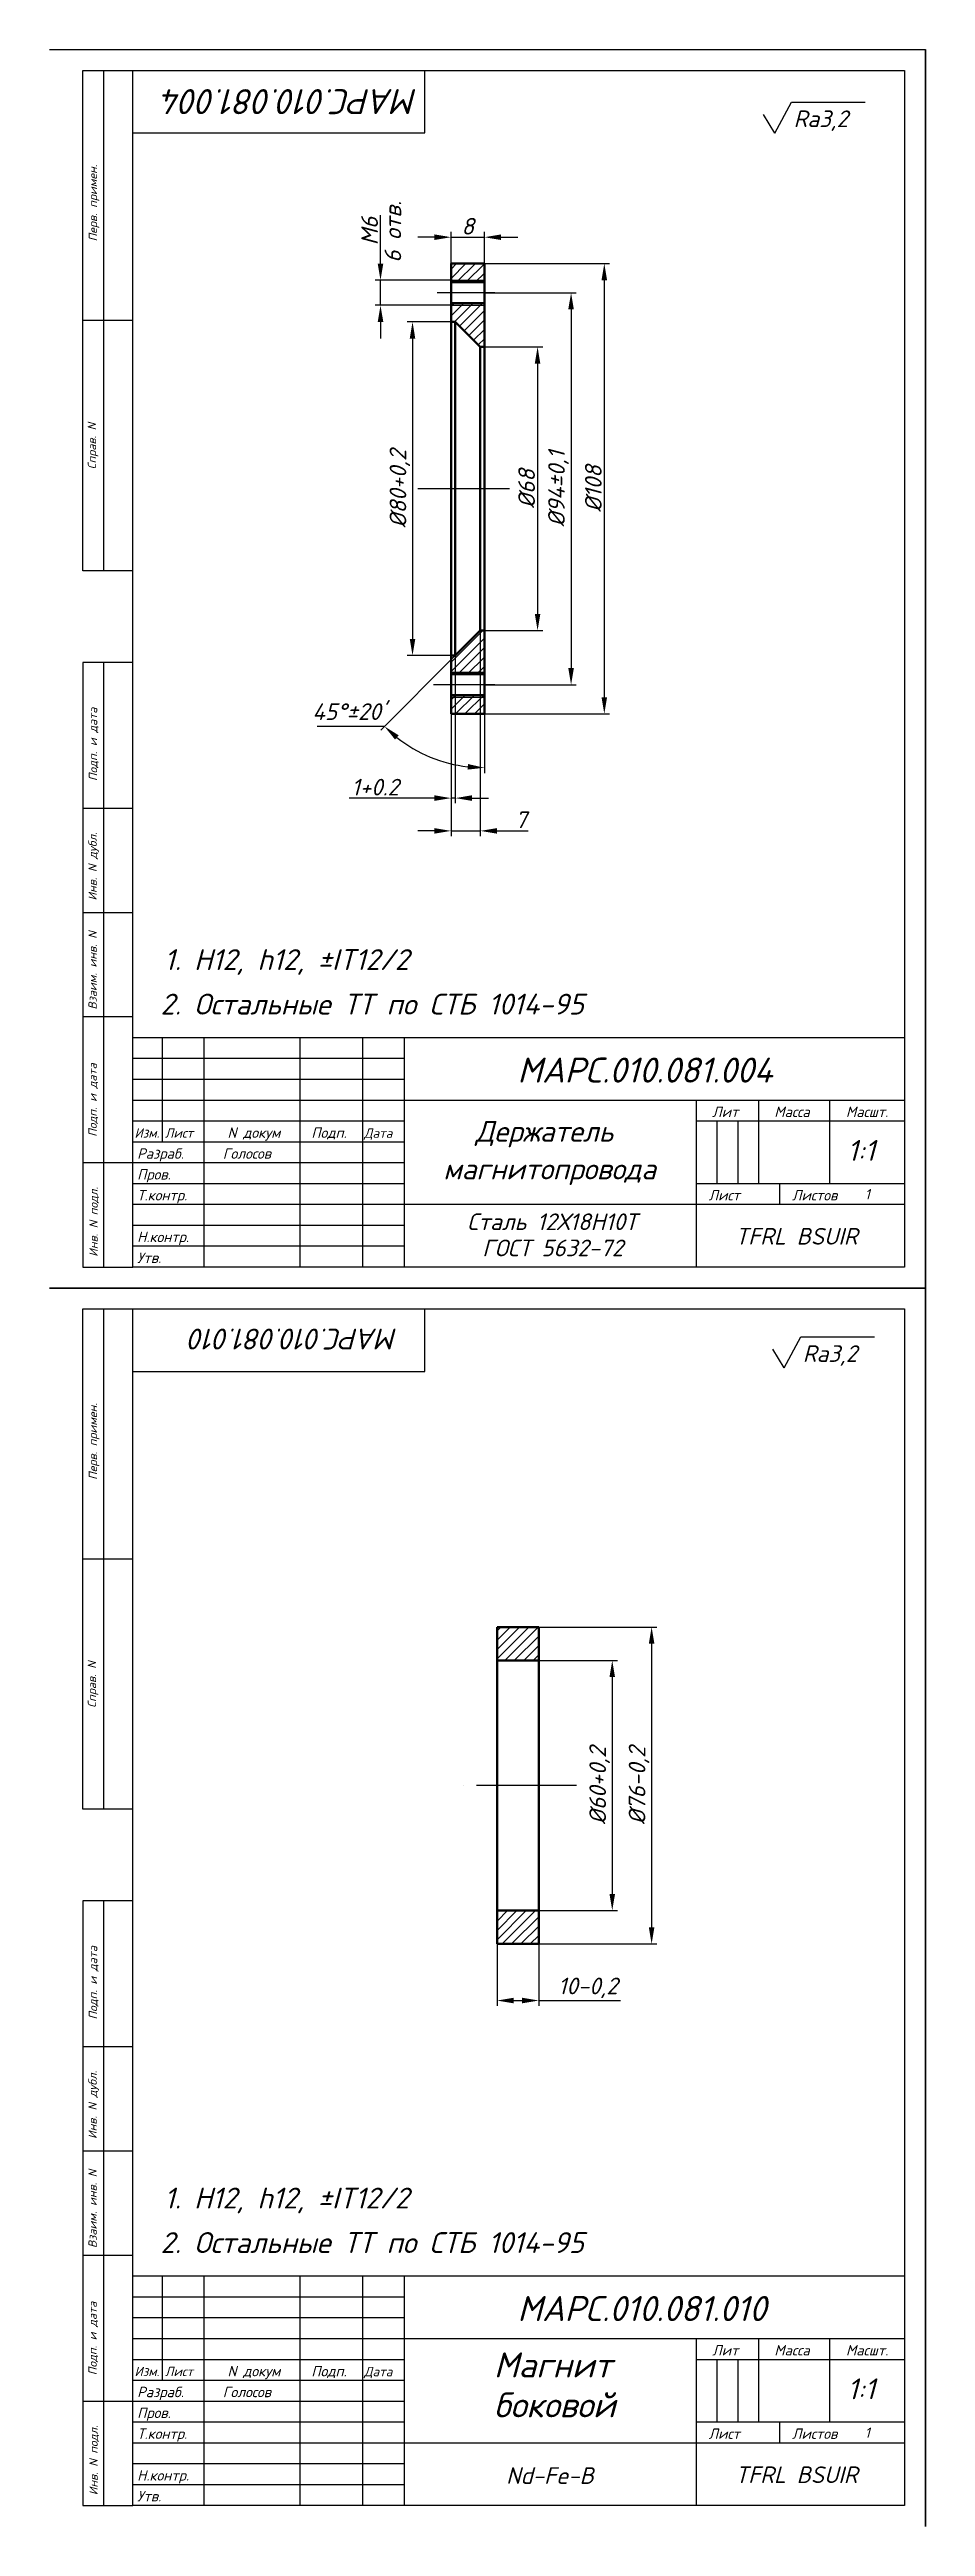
# Model space of a CAD drawing. Header units: millimetres. Extents: x -5427 to 3670, y -5891 to 948.
# Drawn here: x -4167 to -3957, y 354 to 948 of the extents above; entities that cross this region are included whole.
import ezdxf
from ezdxf.enums import TextEntityAlignment as Align

# ---------------------------------------------------------------- set-up
doc = ezdxf.new("R2010")
doc.units = ezdxf.units.MM
doc.header["$MEASUREMENT"] = 0
doc.linetypes.add('ACAD_ISO04W100', pattern=[30, 24, -3, 0, -3])
doc.layers.add('оси', color=1, linetype='ACAD_ISO04W100')
doc.layers.add('Толстые', color=7, linetype='Continuous', lineweight=50)
doc.layers.add('Тонкие', color=140, linetype='Continuous', lineweight=25)
doc.styles.get("Standard").update_dxf_attribs({"font": 'isocpeui.ttf'})
doc.styles.add('Для рамки', font='simplex.shx', dxfattribs={"oblique": 15, "height": 4})
doc.dimstyles.new('ISO-25', dxfattribs={"dimtxt": 4, "dimasz": 4, "dimexe": 1.25, "dimexo": 0, "dimtad": 1, "dimtxsty": 'Standard', "dimcen": 2.5, "dimadec": 0, "dimazin": 0, "dimtfac": 1, "dimtmove": 0, "dimatfit": 3, "dimfxl": 1, "dimarcsym": 0})

msp = doc.modelspace()

# ---------------------------------------------------------------- texts
at = {"layer": 'Тонкие'}
for s, height, rotation, p in [('МАРС.010.081.004', 6, 180, (-4078.737, 939.003)), ('6 отв.', 4, 90, (-4082.811, 897.375)), ('МАРС.010.081.010', 5, 180, (-4083.557, 641.749))]:
    msp.add_text(s, height=height, rotation=rotation, dxfattribs=at).set_placement(p)
for s, height, p in [('Ra3,2', 4, (-3988.729, 929.891)), ("45%%d%%p20'", 4, (-4104.108, 787.707)), ('1. H12, h12, %%pIT12/2', 5, (-4139.613, 727.745)), ('2. Остальные ТТ по СТБ 1014-95', 5, (-4140.512, 717.065)), ('МАРС.010.081.004', 6, (-4054.954, 700.744)), ('Изм.', 2.25, (-4146.75, 687.531)), ('Лист', 2.25, (-4139.463, 687.531)), ('Дата', 2.25, (-4091.714, 687.5)), ('Держатель', 5, (-4065.009, 686.568)), ('Разраб.', 2.5, (-4146.118, 682.486)), ('Голосов', 2.5, (-4125.586, 682.486)), ('1:1', 5, (-3975.83, 681.989)), ('Пров.', 2.5, (-4146.118, 677.486)), ('магнитопровода', 5, (-4072.734, 677.534)), ('Т.контр.', 2.5, (-4146.118, 672.486)), ('Лист', 2.5, (-4009.118, 672.486)), ('Листов', 2.5, (-3989.118, 672.486)), ('1', 2.5, (-3971.68, 672.72)), ('Сталь 12Х18Н10Т', 4, (-4066.987, 665.376)), ('TFRL BSUIR', 4, (-4002.77, 661.891)), ('Утв.', 2.5, (-4146.118, 657.486)), ('Н.контр.', 2.5, (-4146.118, 662.486)), ('ГОСТ 5632-72', 4, (-4063.38, 659.096)), ('Ra3,2', 4, (-3986.529, 633.761)), ('1. H12, h12, %%pIT12/2', 5, (-4139.613, 430.745)), ('2. Остальные ТТ по СТБ 1014-95', 5, (-4140.512, 420.065)), ('МАРС.010.081.010', 6, (-4054.954, 403.744)), ('Изм.', 2.25, (-4146.75, 390.531)), ('Лист', 2.25, (-4139.463, 390.531)), ('Дата', 2.25, (-4091.714, 390.5)), ('Магнит', 6, (-4060.597, 390.222)), ('Разраб.', 2.5, (-4146.118, 385.486)), ('Голосов', 2.5, (-4125.586, 385.486)), ('боковой', 6, (-4060.597, 380.652)), ('1:1', 5, (-3975.83, 384.989)), ('Пров.', 2.5, (-4146.118, 380.486)), ('Т.контр.', 2.5, (-4146.118, 375.486)), ('Лист', 2.5, (-4009.118, 375.486)), ('Листов', 2.5, (-3989.118, 375.486)), ('1', 2.5, (-3971.68, 375.72)), ('Nd-Fe-B', 4, (-4057.658, 364.686)), ('TFRL BSUIR', 4, (-4002.77, 364.891)), ('Утв.', 2.5, (-4146.118, 360.486)), ('Н.контр.', 2.5, (-4146.118, 365.486))]:
    msp.add_text(s, height=height, dxfattribs=at).set_placement(p)
at = {"layer": 'Тонкие', "linetype": 'Continuous', "style": 'Для рамки', "oblique": 15}
for s, p in [('Перв. примен.', (-4155.713, 902.458)), ('Справ. N', (-4155.957, 847.824)), ('Подп. и дата', (-4155.697, 773.045)), ('Инв. N дубл.', (-4155.795, 744.405)), ('Взаим. инв. N', (-4155.795, 718.243)), ('Подп. и дата', (-4155.795, 687.743)), ('Инв. N подл.', (-4155.569, 658.972)), ('Перв. примен.', (-4155.713, 605.458)), ('Справ. N', (-4155.957, 550.824)), ('Подп. и дата', (-4155.697, 476.045)), ('Инв. N дубл.', (-4155.795, 447.405)), ('Взаим. инв. N', (-4155.795, 421.243)), ('Подп. и дата', (-4155.795, 390.743)), ('Инв. N подл.', (-4155.569, 361.972))]:
    msp.add_text(s, height=2, rotation=90, dxfattribs=at).set_placement(p)
at = {"layer": 'Тонкие'}
for s, p in [('Лит', (-4005.118, 692.486)), ('Масса', (-3989.118, 692.486)), ('Масшт.', (-3971.118, 692.486)), ('N докум', (-4118.118, 687.486)), ('Подп.', (-4100.118, 687.486)), ('Лит', (-4005.118, 395.486)), ('Масса', (-3989.118, 395.486)), ('Масшт.', (-3971.118, 395.486)), ('N докум', (-4118.118, 390.486)), ('Подп.', (-4100.118, 390.486))]:
    msp.add_text(s, height=2.5, dxfattribs=at).set_placement(p, align=Align.CENTER)

# ---------------------------------------------------------------- blocks, each defined once
blk = doc.blocks.new('*D658')
at = {"layer": 'Defpoints', "color": 0, "transparency": 16777216}
for p in [(-4049.83, 562.17), (-4049.83, 502.17), (-4032.21, 502.17)]:
    blk.add_point(p, dxfattribs=at)
at = {"layer": 'Тонкие', "color": 0, "lineweight": -2, "transparency": 16777216}
for p, q in [((-4049.83, 562.17), (-4030.96, 562.17)), ((-4032.21, 558.17), (-4032.21, 506.17)), ((-4049.83, 502.17), (-4030.96, 502.17))]:
    blk.add_line(p, q, dxfattribs=at)
at = {"layer": 'Тонкие', "color": 0, "transparency": 16777216}
for points in [[(-4032.87, 558.17), (-4031.54, 558.17), (-4032.21, 562.17)], [(-4032.87, 506.17), (-4031.54, 506.17), (-4032.21, 502.17)]]:
    blk.add_solid(points, dxfattribs=at)
at = {"layer": 'Тонкие', "color": 0, "transparency": 16777216, "insert": (-4035.23, 532.17), "char_height": 4, "attachment_point": 5, "rotation": 90}
blk.add_mtext('%%c60+0,2', dxfattribs=at)
blk = doc.blocks.new('*D659')
at = {"layer": 'Defpoints', "color": 0, "transparency": 16777216}
for p in [(-4049.83, 570.17), (-4049.83, 494.17), (-4022.77, 494.17)]:
    blk.add_point(p, dxfattribs=at)
at = {"layer": 'Тонкие', "color": 0, "lineweight": -2, "transparency": 16777216}
for p, q in [((-4049.83, 570.17), (-4021.52, 570.17)), ((-4022.77, 566.17), (-4022.77, 498.17)), ((-4049.83, 494.17), (-4021.52, 494.17))]:
    blk.add_line(p, q, dxfattribs=at)
at = {"layer": 'Тонкие', "color": 0, "transparency": 16777216}
for points in [[(-4023.44, 566.17), (-4022.1, 566.17), (-4022.77, 570.17)], [(-4023.44, 498.17), (-4022.1, 498.17), (-4022.77, 494.17)]]:
    blk.add_solid(points, dxfattribs=at)
at = {"layer": 'Тонкие', "color": 0, "transparency": 16777216, "insert": (-4025.79, 532.17), "char_height": 4, "attachment_point": 5, "rotation": 90}
blk.add_mtext('%%c76-0,2', dxfattribs=at)
blk = doc.blocks.new('*D660')
at = {"layer": 'Defpoints', "color": 0, "transparency": 16777216}
for p in [(-4059.83, 494.17), (-4049.83, 494.17), (-4049.83, 480.61)]:
    blk.add_point(p, dxfattribs=at)
at = {"layer": 'Тонкие', "color": 0, "lineweight": -2, "transparency": 16777216}
for p, q in [((-4059.83, 494.17), (-4059.83, 479.36)), ((-4049.83, 494.17), (-4049.83, 479.36)), ((-4055.83, 480.61), (-4053.83, 480.61)), ((-4049.83, 480.61), (-4030.27, 480.61))]:
    blk.add_line(p, q, dxfattribs=at)
at = {"layer": 'Тонкие', "color": 0, "transparency": 16777216}
for points in [[(-4055.83, 481.28), (-4055.83, 479.94), (-4059.83, 480.61)], [(-4053.83, 481.28), (-4053.83, 479.94), (-4049.83, 480.61)]]:
    blk.add_solid(points, dxfattribs=at)
at = {"layer": 'Тонкие', "color": 0, "transparency": 16777216, "insert": (-4038.05, 483.64), "char_height": 4, "attachment_point": 5}
blk.add_mtext('10-0,2', dxfattribs=at)
blk = doc.blocks.new('*D661')
at = {"layer": 'Defpoints', "color": 0, "transparency": 16777216}
for p in [(-4062.85, 877.16), (-4062.85, 809.16), (-4050.11, 809.16)]:
    blk.add_point(p, dxfattribs=at)
at = {"layer": 'Тонкие', "color": 0, "lineweight": -2, "transparency": 16777216}
for p, q in [((-4062.85, 877.16), (-4048.86, 877.16)), ((-4050.11, 873.16), (-4050.11, 813.16)), ((-4062.85, 809.16), (-4048.86, 809.16))]:
    blk.add_line(p, q, dxfattribs=at)
at = {"layer": 'Тонкие', "color": 0, "transparency": 16777216}
for points in [[(-4050.78, 873.16), (-4049.45, 873.16), (-4050.11, 877.16)], [(-4050.78, 813.16), (-4049.45, 813.16), (-4050.11, 809.16)]]:
    blk.add_solid(points, dxfattribs=at)
at = {"layer": 'Тонкие', "color": 0, "transparency": 16777216, "insert": (-4052.74, 843.16), "char_height": 4, "attachment_point": 5, "rotation": 90}
blk.add_mtext('%%c68', dxfattribs=at)
blk = doc.blocks.new('*D662')
at = {"layer": 'Defpoints', "color": 0, "transparency": 16777216}
for p in [(-4062.85, 890.16), (-4062.85, 796.16), (-4042.08, 796.16)]:
    blk.add_point(p, dxfattribs=at)
at = {"layer": 'Тонкие', "color": 0, "lineweight": -2, "transparency": 16777216}
for p, q in [((-4062.85, 890.16), (-4040.83, 890.16)), ((-4042.08, 886.16), (-4042.08, 800.16)), ((-4062.85, 796.16), (-4040.83, 796.16))]:
    blk.add_line(p, q, dxfattribs=at)
at = {"layer": 'Тонкие', "color": 0, "transparency": 16777216}
for points in [[(-4042.75, 886.16), (-4041.41, 886.16), (-4042.08, 890.16)], [(-4042.75, 800.16), (-4041.41, 800.16), (-4042.08, 796.16)]]:
    blk.add_solid(points, dxfattribs=at)
at = {"layer": 'Тонкие', "color": 0, "transparency": 16777216, "insert": (-4045.11, 843.16), "char_height": 4, "attachment_point": 5, "rotation": 90}
blk.add_mtext('%%c94%%p0,1', dxfattribs=at)
blk = doc.blocks.new('*D663')
at = {"layer": 'Defpoints', "color": 0, "transparency": 16777216}
for p in [(-4062.85, 897.16), (-4062.85, 789.16), (-4034.11, 789.16)]:
    blk.add_point(p, dxfattribs=at)
at = {"layer": 'Тонкие', "color": 0, "lineweight": -2, "transparency": 16777216}
for p, q in [((-4062.85, 897.16), (-4032.86, 897.16)), ((-4034.11, 893.16), (-4034.11, 793.16)), ((-4062.85, 789.16), (-4032.86, 789.16))]:
    blk.add_line(p, q, dxfattribs=at)
at = {"layer": 'Тонкие', "color": 0, "transparency": 16777216}
for points in [[(-4034.78, 893.16), (-4033.45, 893.16), (-4034.11, 897.16)], [(-4034.78, 793.16), (-4033.45, 793.16), (-4034.11, 789.16)]]:
    blk.add_solid(points, dxfattribs=at)
at = {"layer": 'Тонкие', "color": 0, "transparency": 16777216, "insert": (-4036.74, 843.16), "char_height": 4, "attachment_point": 5, "rotation": 90}
blk.add_mtext('%%c108', dxfattribs=at)
blk = doc.blocks.new('*D664')
at = {"layer": 'Defpoints', "color": 0, "transparency": 16777216}
for p in [(-4070.85, 883.16), (-4080.09, 803.16), (-4070.85, 803.16)]:
    blk.add_point(p, dxfattribs=at)
at = {"layer": 'Тонкие', "color": 0, "lineweight": -2, "transparency": 16777216}
for p, q in [((-4070.85, 883.16), (-4081.34, 883.16)), ((-4080.09, 879.16), (-4080.09, 807.16)), ((-4070.85, 803.16), (-4081.34, 803.16))]:
    blk.add_line(p, q, dxfattribs=at)
at = {"layer": 'Тонкие', "color": 0, "transparency": 16777216}
for points in [[(-4080.76, 879.16), (-4079.43, 879.16), (-4080.09, 883.16)], [(-4080.76, 807.16), (-4079.43, 807.16), (-4080.09, 803.16)]]:
    blk.add_solid(points, dxfattribs=at)
at = {"layer": 'Тонкие', "color": 0, "transparency": 16777216, "insert": (-4083.12, 843.16), "char_height": 4, "attachment_point": 5, "rotation": 90}
blk.add_mtext('%%c80+0,2', dxfattribs=at)
blk = doc.blocks.new('*D665')
at = {"layer": 'Defpoints', "color": 0, "transparency": 16777216}
for p in [(-4087.77, 893.16), (-4070.85, 893.16), (-4070.85, 887.16)]:
    blk.add_point(p, dxfattribs=at)
at = {"layer": 'Тонкие', "color": 0, "lineweight": -2, "transparency": 16777216}
for p, q in [((-4087.77, 897.16), (-4087.77, 908.74)), ((-4070.85, 893.16), (-4089.02, 893.16)), ((-4087.77, 887.16), (-4087.77, 893.16)), ((-4070.85, 887.16), (-4089.02, 887.16)), ((-4087.77, 883.16), (-4087.77, 879.16))]:
    blk.add_line(p, q, dxfattribs=at)
at = {"layer": 'Тонкие', "color": 0, "transparency": 16777216}
for points in [[(-4088.44, 897.16), (-4087.1, 897.16), (-4087.77, 893.16)], [(-4088.44, 883.16), (-4087.1, 883.16), (-4087.77, 887.16)]]:
    blk.add_solid(points, dxfattribs=at)
at = {"layer": 'Тонкие', "color": 0, "transparency": 16777216, "insert": (-4090.39, 904.95), "char_height": 4, "attachment_point": 5, "rotation": 90}
blk.add_mtext('M6', dxfattribs=at)
blk = doc.blocks.new('*D666')
at = {"layer": 'Defpoints', "color": 0, "transparency": 16777216}
for p in [(-4069.85, 803.16), (-4070.85, 789.16), (-4069.85, 768.97)]:
    blk.add_point(p, dxfattribs=at)
at = {"layer": 'Тонкие', "color": 0, "lineweight": -2, "transparency": 16777216}
for p, q in [((-4069.85, 803.16), (-4069.85, 767.72)), ((-4070.85, 789.16), (-4070.85, 767.72)), ((-4074.85, 768.97), (-4095.28, 768.97)), ((-4069.85, 768.97), (-4070.85, 768.97)), ((-4065.85, 768.97), (-4061.85, 768.97))]:
    blk.add_line(p, q, dxfattribs=at)
at = {"layer": 'Тонкие', "color": 0, "transparency": 16777216}
for points in [[(-4074.85, 769.64), (-4074.85, 768.31), (-4070.85, 768.97)], [(-4065.85, 769.64), (-4065.85, 768.31), (-4069.85, 768.97)]]:
    blk.add_solid(points, dxfattribs=at)
at = {"layer": 'Тонкие', "color": 0, "transparency": 16777216, "insert": (-4089.05, 771.6), "char_height": 4, "attachment_point": 5}
blk.add_mtext('1+0.2', dxfattribs=at)
blk = doc.blocks.new('*D667')
at = {"layer": 'Defpoints', "color": 0, "transparency": 16777216}
for p in [(-4063.85, 809.16), (-4070.85, 789.16), (-4063.85, 761.11)]:
    blk.add_point(p, dxfattribs=at)
at = {"layer": 'Тонкие', "color": 0, "lineweight": -2, "transparency": 16777216}
for p, q in [((-4063.85, 809.16), (-4063.85, 759.86)), ((-4070.85, 789.16), (-4070.85, 759.86)), ((-4074.85, 761.11), (-4078.85, 761.11)), ((-4070.85, 761.11), (-4063.85, 761.11)), ((-4059.85, 761.11), (-4052.39, 761.11))]:
    blk.add_line(p, q, dxfattribs=at)
at = {"layer": 'Тонкие', "color": 0, "transparency": 16777216}
for points in [[(-4074.85, 761.77), (-4074.85, 760.44), (-4070.85, 761.11)], [(-4059.85, 761.77), (-4059.85, 760.44), (-4063.85, 761.11)]]:
    blk.add_solid(points, dxfattribs=at)
at = {"layer": 'Тонкие', "color": 0, "transparency": 16777216, "insert": (-4054.12, 763.76), "char_height": 4, "attachment_point": 5}
blk.add_mtext('7', dxfattribs=at)
blk = doc.blocks.new('*D668')
at = {"layer": 'Defpoints', "color": 0, "transparency": 16777216}
for p in [(-4062.85, 903.48), (-4070.85, 897.16), (-4062.85, 897.16)]:
    blk.add_point(p, dxfattribs=at)
at = {"layer": 'Тонкие', "color": 0, "lineweight": -2, "transparency": 16777216}
for p, q in [((-4074.85, 903.48), (-4078.85, 903.48)), ((-4070.85, 897.16), (-4070.85, 904.73)), ((-4070.85, 903.48), (-4062.85, 903.48)), ((-4062.85, 897.16), (-4062.85, 904.73)), ((-4058.85, 903.48), (-4054.85, 903.48))]:
    blk.add_line(p, q, dxfattribs=at)
at = {"layer": 'Тонкие', "color": 0, "transparency": 16777216}
for points in [[(-4074.85, 904.15), (-4074.85, 902.81), (-4070.85, 903.48)], [(-4058.85, 904.15), (-4058.85, 902.81), (-4062.85, 903.48)]]:
    blk.add_solid(points, dxfattribs=at)
at = {"layer": 'Тонкие', "color": 0, "transparency": 16777216, "insert": (-4066.85, 906.11), "char_height": 4, "attachment_point": 5}
blk.add_mtext('8', dxfattribs=at)

# ---------------------------------------------------------------- dimensions: what is measured, and where the dimension line sits
at = {"layer": 'Тонкие'}
dim = msp.add_linear_dim(base=(-4087.77, 893.159), p1=(-4070.85, 887.159), p2=(-4070.85, 893.159), angle=90, text='M6', dimstyle='ISO-25', dxfattribs=at)
dim.commit()
dim.dimension.update_dxf_attribs({"geometry": '*D665', "text_midpoint": (-4087.77, 904.95), "dimtype": 160})
dim = msp.add_linear_dim(base=(-4062.851, 903.481), p1=(-4070.85, 897.159), p2=(-4062.851, 897.159), dimstyle='ISO-25', dxfattribs=at)
dim.commit()
dim.dimension.update_dxf_attribs({"geometry": '*D668', "text_midpoint": (-4066.85, 906.106)})
for base, p1, p2, text, picture, middle in [((-4034.115, 789.159), (-4062.851, 897.159), (-4062.851, 789.159), '%%c108', '*D663', (-4036.74, 843.159)), ((-4042.081, 796.159), (-4062.851, 890.159), (-4062.851, 796.159), '%%c94%%p0,1', '*D662', (-4045.106, 843.159)), ((-4080.094, 803.159), (-4070.85, 883.159), (-4070.85, 803.159), '%%c80+0,2', '*D664', (-4083.119, 843.159)), ((-4050.113, 809.159), (-4062.85, 877.159), (-4062.85, 809.159), '%%c68', '*D661', (-4052.738, 843.159)), ((-4022.769, 494.169), (-4049.834, 570.169), (-4049.834, 494.169), '%%c76-0,2', '*D659', (-4025.794, 532.169)), ((-4032.206, 502.169), (-4049.834, 562.169), (-4049.834, 502.169), '%%c60+0,2', '*D658', (-4035.231, 532.169))]:
    dim = msp.add_linear_dim(base=base, p1=p1, p2=p2, angle=90, text=text, dimstyle='ISO-25', dxfattribs=at)
    dim.commit()
    dim.dimension.update_dxf_attribs({"geometry": picture, "text_midpoint": middle})
dim = msp.add_linear_dim(base=(-4063.85, 761.108), p1=(-4070.85, 789.159), p2=(-4063.85, 809.159), dimstyle='ISO-25', dxfattribs=at)
dim.commit()
dim.dimension.update_dxf_attribs({"geometry": '*D667', "text_midpoint": (-4054.122, 761.108), "dimtype": 160})
dim = msp.add_linear_dim(base=(-4069.85, 768.973), p1=(-4070.85, 789.159), p2=(-4069.85, 803.159), text='1+0.2', dimstyle='ISO-25', dxfattribs=at)
dim.commit()
dim.dimension.update_dxf_attribs({"geometry": '*D666', "text_midpoint": (-4089.049, 768.973), "dimtype": 160})
dim = msp.add_linear_dim(base=(-4049.834, 480.611), p1=(-4059.834, 494.169), p2=(-4049.834, 494.169), text='10-0,2', dimstyle='ISO-25', dxfattribs=at)
dim.commit()
dim.dimension.update_dxf_attribs({"geometry": '*D660', "text_midpoint": (-4038.05, 483.636)})

# ---------------------------------------------------------------- hatches: boundary and pattern name
at = {"layer": 'Тонкие'}
h = msp.add_hatch(dxfattribs=at)
h.set_pattern_fill('ANSI31', color=256, scale=0.5, style=0)
h.set_pattern_definition([(45, (-10507.1098, 2009.7232), (-1.122532, 1.122532), [])])
h.paths.add_polyline_path([(-4062.851, 897.159), (-4070.85, 897.159), (-4070.85, 893.159), (-4062.851, 893.159)])
h.paths.add_polyline_path([(-4062.851, 887.159), (-4070.85, 887.159), (-4070.85, 883.159), (-4069.85, 883.159), (-4063.85, 877.159), (-4062.851, 877.159)])
h.paths.add_polyline_path([(-4062.851, 809.159), (-4063.85, 809.159), (-4069.85, 803.159), (-4069.85, 803.159), (-4070.85, 803.159), (-4070.85, 799.159), (-4062.851, 799.159)])
h.paths.add_polyline_path([(-4062.851, 793.159), (-4070.85, 793.159), (-4070.85, 789.159), (-4062.851, 789.159)])
h.paths.add_polyline_path([(-4062.851, 893.159), (-4070.85, 893.159), (-4070.85, 892.659), (-4062.851, 892.659)])
h.paths.add_polyline_path([(-4062.851, 887.659), (-4070.85, 887.659), (-4070.85, 887.159), (-4062.851, 887.159)])
h.paths.add_polyline_path([(-4062.851, 799.159), (-4070.85, 799.159), (-4070.85, 798.659), (-4062.851, 798.659)])
h.paths.add_polyline_path([(-4062.851, 793.659), (-4070.85, 793.659), (-4070.85, 793.159), (-4062.851, 793.159)])
h = msp.add_hatch(dxfattribs=at)
h.set_pattern_fill('ANSI31', color=256, scale=0.5, style=0)
h.set_pattern_definition([(45, (-7342.8999, 1302.6054), (-1.122532, 1.122532), [])])
h.paths.add_polyline_path([(-4059.834, 562.169), (-4049.834, 562.169), (-4049.834, 570.169), (-4059.834, 570.169)])
h.paths.add_polyline_path([(-4059.834, 502.169), (-4059.834, 494.169), (-4049.834, 494.169), (-4049.834, 502.169)])

# ---------------------------------------------------------------- linework, layer by layer
for p, q in [((-4167.118, 948.486), (-3957.118, 948.486)), ((-3957.118, 651.486), (-3957.118, 948.486)), ((-3957.118, 948.486), (-3957.118, 651.486)), ((-4159.118, 823.486), (-4159.118, 943.486)), ((-4159.118, 943.486), (-4147.118, 943.486)), ((-4154.118, 823.486), (-4154.118, 943.486)), ((-4147.118, 656.486), (-4147.118, 943.486)), ((-4147.118, 943.486), (-3962.118, 943.486)), ((-4077.118, 928.486), (-4077.118, 943.486)), ((-3962.118, 943.486), (-3962.118, 656.486)), ((-4147.118, 928.486), (-4077.118, 928.486)), ((-4147.118, 883.486), (-4159.118, 883.486)), ((-4147.118, 823.486), (-4159.118, 823.486)), ((-4159.118, 801.486), (-4159.118, 656.486)), ((-4147.118, 801.486), (-4159.118, 801.486)), ((-4154.118, 656.486), (-4154.118, 801.486)), ((-4147.118, 766.486), (-4159.118, 766.486)), ((-4147.118, 741.486), (-4159.118, 741.486)), ((-4147.118, 716.486), (-4159.118, 716.486)), ((-3962.118, 711.486), (-4147.118, 711.486)), ((-4140.118, 711.486), (-4140.118, 686.486)), ((-4140.118, 711.486), (-4140.118, 686.486)), ((-4130.118, 711.486), (-4130.118, 656.486)), ((-4130.118, 711.486), (-4130.118, 656.486)), ((-4107.118, 711.486), (-4107.118, 656.486)), ((-4107.118, 711.486), (-4107.118, 656.486)), ((-4092.118, 711.486), (-4092.118, 656.486)), ((-4092.118, 711.486), (-4092.118, 656.486)), ((-4082.118, 711.486), (-4082.118, 656.486)), ((-4082.118, 711.486), (-4082.118, 656.486)), ((-3962.118, 696.486), (-4082.118, 696.486)), ((-4012.118, 696.486), (-4012.118, 656.486)), ((-4012.118, 696.486), (-4012.118, 656.486)), ((-3997.118, 696.486), (-3997.118, 676.486)), ((-3997.118, 696.486), (-3997.118, 676.486)), ((-3980.118, 696.486), (-3980.118, 676.486)), ((-3980.118, 696.486), (-3980.118, 676.486)), ((-4082.118, 691.486), (-4147.118, 691.486)), ((-3962.118, 691.486), (-4012.118, 691.486)), ((-4082.118, 686.486), (-4147.118, 686.486)), ((-4082.118, 686.486), (-4147.118, 686.486)), ((-4147.118, 681.486), (-4159.118, 681.486)), ((-3962.118, 671.486), (-4082.118, 671.486)), ((-3962.118, 671.486), (-4082.118, 671.486)), ((-3962.118, 676.486), (-4012.118, 676.486)), ((-3962.118, 676.486), (-4012.118, 676.486)), ((-3992.118, 676.486), (-3992.118, 671.486)), ((-3992.118, 676.486), (-3992.118, 671.486)), ((-4159.118, 656.486), (-4147.118, 656.486)), ((-3962.118, 656.486), (-4147.118, 656.486)), ((-4167.118, 651.486), (-3957.118, 651.486)), ((-3957.118, 651.486), (-4167.118, 651.486)), ((-3957.118, 354.486), (-3957.118, 651.486)), ((-3957.118, 651.486), (-3957.118, 354.486)), ((-4159.118, 526.486), (-4159.118, 646.486)), ((-4159.118, 646.486), (-4147.118, 646.486)), ((-4154.118, 526.486), (-4154.118, 646.486)), ((-4147.118, 359.486), (-4147.118, 646.486)), ((-4147.118, 646.486), (-3962.118, 646.486)), ((-4077.118, 631.486), (-4077.118, 646.486)), ((-3962.118, 646.486), (-3962.118, 359.486)), ((-4147.118, 631.486), (-4077.118, 631.486)), ((-4147.118, 586.486), (-4159.118, 586.486)), ((-4147.118, 526.486), (-4159.118, 526.486)), ((-4159.118, 504.486), (-4159.118, 359.486)), ((-4147.118, 504.486), (-4159.118, 504.486)), ((-4154.118, 359.486), (-4154.118, 504.486)), ((-4147.118, 469.486), (-4159.118, 469.486)), ((-4147.118, 444.486), (-4159.118, 444.486)), ((-4147.118, 419.486), (-4159.118, 419.486)), ((-3962.118, 414.486), (-4147.118, 414.486)), ((-4140.118, 414.486), (-4140.118, 389.486)), ((-4140.118, 414.486), (-4140.118, 389.486)), ((-4130.118, 414.486), (-4130.118, 359.486)), ((-4130.118, 414.486), (-4130.118, 359.486)), ((-4107.118, 414.486), (-4107.118, 359.486)), ((-4107.118, 414.486), (-4107.118, 359.486)), ((-4092.118, 414.486), (-4092.118, 359.486)), ((-4092.118, 414.486), (-4092.118, 359.486)), ((-4082.118, 414.486), (-4082.118, 359.486)), ((-4082.118, 414.486), (-4082.118, 359.486)), ((-3962.118, 399.486), (-4082.118, 399.486)), ((-4012.118, 399.486), (-4012.118, 359.486)), ((-4012.118, 399.486), (-4012.118, 359.486)), ((-3997.118, 399.486), (-3997.118, 379.486)), ((-3997.118, 399.486), (-3997.118, 379.486)), ((-3980.118, 399.486), (-3980.118, 379.486)), ((-3980.118, 399.486), (-3980.118, 379.486)), ((-4082.118, 394.486), (-4147.118, 394.486)), ((-3962.118, 394.486), (-4012.118, 394.486)), ((-4082.118, 389.486), (-4147.118, 389.486)), ((-4082.118, 389.486), (-4147.118, 389.486)), ((-4147.118, 384.486), (-4159.118, 384.486)), ((-3962.118, 374.486), (-4082.118, 374.486)), ((-3962.118, 374.486), (-4082.118, 374.486)), ((-3962.118, 379.486), (-4012.118, 379.486)), ((-3962.118, 379.486), (-4012.118, 379.486)), ((-3992.118, 379.486), (-3992.118, 374.486)), ((-3992.118, 379.486), (-3992.118, 374.486)), ((-4159.118, 359.486), (-4147.118, 359.486)), ((-3962.118, 359.486), (-4147.118, 359.486))]:
    msp.add_line(p, q)
at = {"layer": 'оси'}
for p, q in [((-4060.394, 890.159), (-4074.216, 890.159)), ((-4056.833, 843.159), (-4078.826, 843.159)), ((-4060.394, 796.159), (-4075.045, 796.159)), ((-4040.794, 532.169), (-4067.807, 532.169))]:
    msp.add_line(p, q, dxfattribs=at)
at = {"layer": 'Толстые'}
for p, q in [((-4070.85, 789.159), (-4070.85, 897.159)), ((-4070.85, 897.159), (-4062.851, 897.159)), ((-4062.851, 897.159), (-4062.851, 789.159)), ((-4062.85, 892.659), (-4070.85, 892.659)), ((-4062.85, 887.659), (-4070.85, 887.659)), ((-4069.85, 883.159), (-4070.85, 883.159)), ((-4069.85, 883.159), (-4063.85, 877.159)), ((-4069.85, 883.159), (-4069.85, 803.159)), ((-4062.85, 877.159), (-4063.85, 877.159)), ((-4063.85, 877.159), (-4063.85, 809.159)), ((-4069.85, 803.159), (-4063.85, 809.159)), ((-4062.85, 809.159), (-4063.85, 809.159)), ((-4069.85, 803.159), (-4070.85, 803.159)), ((-4062.85, 798.659), (-4070.85, 798.659)), ((-4062.85, 793.659), (-4070.85, 793.659)), ((-4070.85, 789.159), (-4062.851, 789.159)), ((-4049.834, 570.169), (-4059.834, 570.169)), ((-4059.834, 494.169), (-4059.834, 570.169)), ((-4049.834, 494.169), (-4049.834, 570.169)), ((-4049.834, 562.169), (-4059.834, 562.169)), ((-4049.834, 502.169), (-4059.834, 502.169)), ((-4049.834, 494.169), (-4059.834, 494.169))]:
    msp.add_line(p, q, dxfattribs=at)
at = {"layer": 'Тонкие'}
for p, q in [((-3993.19, 928.465), (-3995.916, 932.92)), ((-3993.19, 928.465), (-3989.226, 935.89)), ((-3989.226, 935.89), (-3971.56, 935.885)), ((-4070.85, 893.159), (-4062.85, 893.159)), ((-4070.85, 887.159), (-4062.85, 887.159)), ((-4069.85, 803.159), (-4087.719, 785.291)), ((-4070.85, 799.159), (-4062.85, 799.159)), ((-4070.85, 793.159), (-4062.85, 793.159)), ((-4086.835, 786.174), (-4102.925, 786.174)), ((-4062.851, 789.159), (-4062.851, 774.99)), ((-4082.118, 706.486), (-4147.118, 706.486)), ((-4082.118, 701.486), (-4147.118, 701.486)), ((-4082.118, 696.486), (-4147.118, 696.486)), ((-4007.118, 691.486), (-4007.118, 676.486)), ((-4007.118, 691.486), (-4007.118, 676.486)), ((-4002.118, 691.486), (-4002.118, 676.486)), ((-4002.118, 691.486), (-4002.118, 676.486)), ((-4082.118, 681.486), (-4147.118, 681.486)), ((-4082.118, 681.486), (-4147.118, 681.486)), ((-4082.118, 676.486), (-4147.118, 676.486)), ((-4082.118, 676.486), (-4147.118, 676.486)), ((-4082.118, 671.486), (-4147.118, 671.486)), ((-4082.118, 671.486), (-4147.118, 671.486)), ((-4082.118, 666.486), (-4147.118, 666.486)), ((-4082.118, 666.486), (-4147.118, 666.486)), ((-4082.118, 661.486), (-4147.118, 661.486)), ((-4082.118, 661.486), (-4147.118, 661.486)), ((-3990.991, 632.335), (-3993.716, 636.79)), ((-3990.991, 632.335), (-3987.026, 639.76)), ((-3987.026, 639.76), (-3969.361, 639.756)), ((-4082.118, 409.486), (-4147.118, 409.486)), ((-4082.118, 404.486), (-4147.118, 404.486)), ((-4082.118, 399.486), (-4147.118, 399.486)), ((-4007.118, 394.486), (-4007.118, 379.486)), ((-4007.118, 394.486), (-4007.118, 379.486)), ((-4002.118, 394.486), (-4002.118, 379.486)), ((-4002.118, 394.486), (-4002.118, 379.486)), ((-4082.118, 384.486), (-4147.118, 384.486)), ((-4082.118, 384.486), (-4147.118, 384.486)), ((-4082.118, 379.486), (-4147.118, 379.486)), ((-4082.118, 379.486), (-4147.118, 379.486)), ((-4082.118, 374.486), (-4147.118, 374.486)), ((-4082.118, 374.486), (-4147.118, 374.486)), ((-4082.118, 369.486), (-4147.118, 369.486)), ((-4082.118, 369.486), (-4147.118, 369.486)), ((-4082.118, 364.486), (-4147.118, 364.486)), ((-4082.118, 364.486), (-4147.118, 364.486))]:
    msp.add_line(p, q, dxfattribs=at)
msp.add_arc((-4062.851, 810.158), 33.918, 231.760798, 263.239215, dxfattribs=at)
for points in [[(-4084.287, 783.019), (-4083.402, 784.016), (-4086.835, 786.174)], [(-4066.804, 777.141), (-4066.883, 775.81), (-4062.851, 776.24)]]:
    msp.add_solid(points, dxfattribs=at)

msp.set_redraw_order([(e.dxf.handle, doc.entitydb.next_handle()) for e in msp.query("TEXT MTEXT ATTDEF DIMENSION ARC_DIMENSION")])  # texts and dimensions are drawn at this point

doc.saveas('drawing.dxf')
